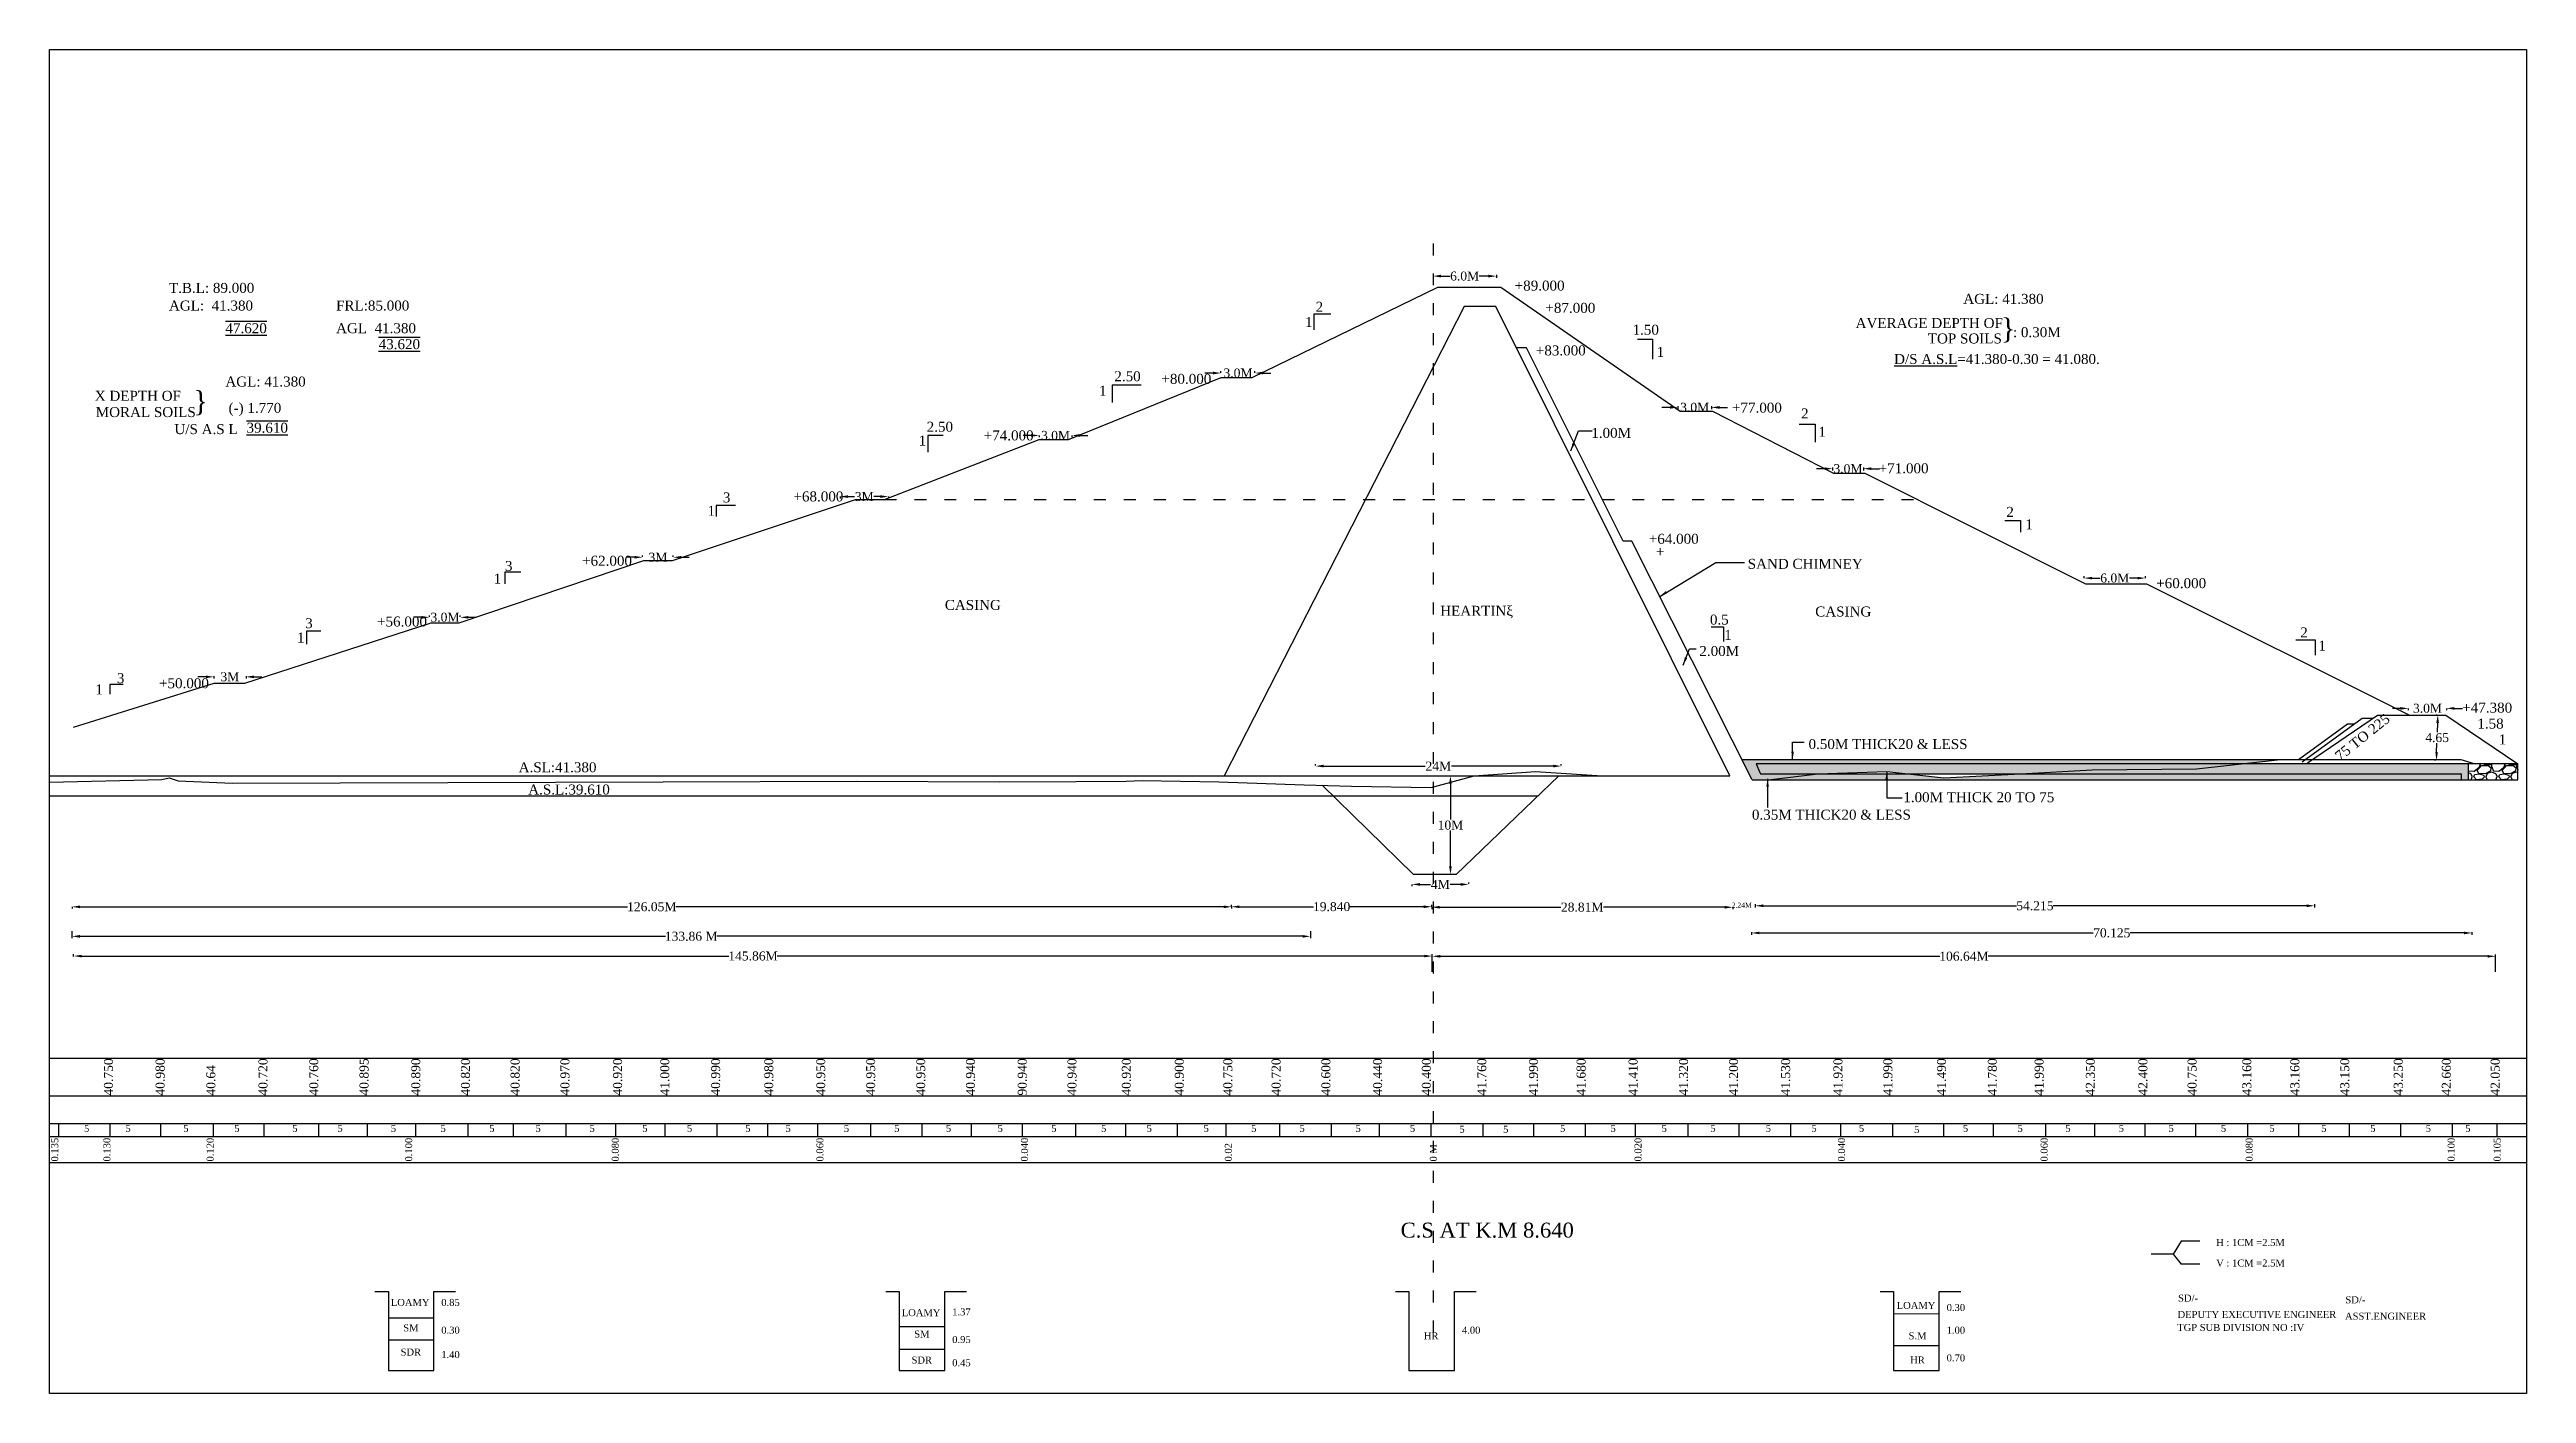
# Model space of a CAD drawing. Header units: metres. Extents: x 3 to 251, y 6 to 140.
import ezdxf

# ---------------------------------------------------------------- set-up
doc = ezdxf.new("R2010")
doc.units = ezdxf.units.M
doc.header["$MEASUREMENT"] = 0
doc.linetypes.add('ACAD_ISO03W100', pattern=[30, 12, -18])
for name, color, linetype in [('DIM', 5, 'Continuous'), ('DOT LINE', 3, 'ACAD_ISO03W100'), ('DWG. LINE', 1, 'Continuous'), ('HATCH', 2, 'Continuous'), ('TEXT', 7, 'Continuous')]:
    doc.layers.add(name, color=color, linetype=linetype)
doc.layers.add('TITLE', color=7, linetype='Continuous', lineweight=30)
doc.styles.get("Standard").update_dxf_attribs({"font": 'TIMES.TTF', "height": 0.9})
doc.dimstyles.get("Standard").update_dxf_attribs({"dimtxt": 0.9, "dimasz": 0.8, "dimexe": 0.18, "dimexo": 0.0625, "dimgap": 0.09, "dimtad": 0, "dimtih": 1, "dimtoh": 1, "dimdec": 1, "dimzin": 0, "dimdsep": 46, "dimtxsty": 'Standard', "dimcen": 0.09, "dimclrd": 5, "dimclre": 5, "dimclrt": 4, "dimadec": 0, "dimazin": 0, "dimtfac": 1, "dimtdec": 1, "dimtofl": 0, "dimtmove": 0, "dimatfit": 3, "dimfxl": 1, "dimtolj": 1, "dimtzin": 0, "dimarcsym": 0})
pattern_1 = [(37.5, (0, 0), (-0.00629934, 0.19268238), [0, -0.152, 0, -0.17, 0, -0.1625]), (7.5, (0, 0), (0.17697767, 0.2822146), [0, -0.082, 0, -0.137, 0, -0.0525]), (327.5, (-0.123, 0), (0.31141419, 0.0005659), [0, -0.05, 0, -0.18, 0, -0.235]), (317.5, (-0.123, 0), (0.30061266, 0.08776756), [0, -0.025, 0, -0.118, 0, -0.135])]
pattern_2 = [(50, (0, 0), (0.7172602, -0.0627521), [0.075, -0.825]), (355, (0, 0), (-0.1387513, 0.7521921), [0.06, -0.66]), (100.4514, (0.0598, -0.0052), (0.5785094, 0.6894395), [0.0637402, -0.7011421]), (46.1842, (0, 0.2), (1.067241, -0.165519), [0.1125, -1.2375]), (96.6356, (0.0889, 0.1862), (0.9346627, 0.974118), [0.0956103, -1.051713]), (351.1842, (0, 0.2), (0.934662, 0.9741186), [0.09, -0.99]), (21, (0.1, 0.15), (0.596907, -0.4026189), [0.075, -0.825]), (326, (0.1, 0.15), (0.2433153, 0.72515), [0.06, -0.66]), (71.4514, (0.14974, 0.11645), (0.8402226, 0.3225305), [0.0637402, -0.7011421]), (37.5, (0, 0), (0.01215986, 0.33289385), [0, -0.652, 0, -0.67, 0, -0.6625]), (7.5, (0, 0), (0.26306954, 0.3944117), [0, -0.382, 0, -0.637, 0, -0.2525]), (327.5, (-0.223, 0), (0.53382244, -0.02255487), [0, -0.25, 0, -0.78, 0, -1.035]), (317.5, (-0.323, 0), (0.5831862, 0.100105), [0, -0.325, 0, -0.518, 0, -0.735])]

msp = doc.modelspace()

# ---------------------------------------------------------------- texts
at = {"layer": 'TEXT'}
for s, height, p in [('T.B.L: 89.000', 1, (14.59, 116.03)), ('+89.000', 1, (149.55, 116.26)), ('AGL:  41.380', 1, (14.59, 114.26)), ('FRL:85.000', 1, (31.35, 114.26)), ('2', 1, (129.59, 114.14)), ('+87.000', 1, (152.63, 114.03)), ('AGL: 41.380', 1, (194.54, 114.93)), ('%%U%%O47.620', 1, (20.25, 111.99)), ('AGL  41.380', 1, (31.35, 111.99)), ('1', 1, (128.53, 112.61)), ('1.50', 1, (161.37, 111.84)), ('AVERAGE DEPTH OF', 1, (183.74, 112.51)), ('TOP SOILS', 1, (190.98, 110.96)), ('}', 2, (198.31, 111.46)), (': 0.30M', 1, (199.52, 111.59)), ('%%U%%O43.620', 1, (35.62, 110.39)), ('+83.000', 1, (151.67, 109.76)), ('1', 1, (163.79, 109.61)), ('%%UD/S A.S.L%%U=41.380-0.30 = 41.080.', 1, (187.6, 108.9)), ('AGL: 41.380', 1, (20.25, 106.64)), ('2.50', 1, (109.4, 107.17)), ('+80.000', 1, (114.12, 106.91)), ('X DEPTH OF', 1, (7.15, 105.21)), ('MORAL SOILS', 1, (7.25, 103.58)), ('}', 2, (17.04, 104.16)), ('(-) 1.770', 1, (20.57, 104)), ('1', 1, (107.86, 105.72)), ('+77.000', 1, (171.34, 104.02)), ('2', 1, (178.27, 103.44)), ('U/S A.S L', 1, (15.14, 101.87)), ('%%U%%O39.610', 1, (22.37, 102.01)), ('2.50', 1, (90.58, 102.11)), ('+74.000', 1, (96.3, 101.24)), ('1.00M', 1, (157.23, 101.49)), ('1', 1, (180, 101.6)), ('1', 1, (89.78, 100.72)), ('+71.000', 1, (186.05, 97.94)), ('1', 1, (68.6, 93.68)), ('3', 1, (70.14, 95.02)), ('+68.000', 1, (77.22, 95.12)), ('2', 1, (198.86, 93.57)), ('1', 1, (200.75, 92.32)), ('+62.000', 1, (56.02, 88.67)), ('+64.000', 1, (163, 90.87)), ('+', 1, (163.71, 89.57)), ('1', 1, (47.16, 86.88)), ('3', 1, (48.29, 88.15)), ('SAND CHIMNEY', 1, (172.92, 88.36)), ('+60.000', 1, (213.89, 86.42)), ('CASING', 1, (92.4, 84.24)), ('HEARTINξ', 1, (142.08, 83.65)), ('CASING', 1, (179.69, 83.58)), ('1', 1, (27.43, 80.97)), ('3', 1, (28.25, 82.41)), ('+56.000', 1, (35.46, 82.58)), ('0.5', 1, (169.13, 82.77)), ('1', 1, (170.56, 81.24)), ('2', 1, (228.33, 81.48)), ('2.00M', 1, (168.07, 79.62)), ('1', 1, (230.16, 80.16)), ('3', 1, (9.36, 76.9)), ('+50.000', 1, (13.59, 76.39)), ('1', 1, (7.2, 75.77)), ('+47.380', 1, (244.58, 73.94)), ('1.58', 1, (246.09, 72.34)), ('0.50M THICK20 & LESS', 1, (179.02, 70.29)), ('1', 1, (248.24, 70.75)), ('A.SL:41.380', 1, (49.66, 67.96)), ('A.S.L:39.610', 1, (50.62, 65.73)), ('1.00M THICK 20 TO 75', 1, (188.52, 64.96)), ('0.35M THICK20 & LESS', 1, (173.34, 63.21)), ('2.24M', 0.5, (171.31, 54.38)), ('5', 0.7, (6.07, 31.9)), ('5', 0.7, (10.22, 31.9)), ('5', 0.7, (16.02, 31.9)), ('5', 0.7, (21.14, 31.9)), ('5', 0.7, (26.95, 31.9)), ('5', 0.7, (31.48, 31.9)), ('5', 0.7, (36.84, 31.9)), ('5', 0.7, (41.82, 31.9)), ('5', 0.7, (46.71, 31.9)), ('5', 0.7, (51.35, 31.9)), ('5', 0.7, (56.76, 31.9)), ('5', 0.7, (62.05, 31.9)), ('5', 0.7, (66.54, 31.9)), ('5', 0.7, (72.38, 31.9)), ('5', 0.7, (76.42, 31.9)), ('5', 0.7, (82.27, 31.9)), ('5', 0.7, (87.32, 31.9)), ('5', 0.7, (92.51, 31.9)), ('5', 0.7, (97.69, 31.9)), ('5', 0.7, (103.07, 31.9)), ('5', 0.7, (108.07, 31.9)), ('5', 0.7, (112.63, 31.9)), ('5', 0.7, (118.35, 31.9)), ('5', 0.7, (123.12, 31.9)), ('5', 0.7, (127.96, 31.9)), ('5', 0.7, (133.58, 31.9)), ('5', 0.7, (139.04, 31.9)), ('5', 0.7, (144, 31.81)), ('5', 0.7, (148.39, 31.81)), ('5', 0.7, (154.1, 31.9)), ('5', 0.7, (159.16, 31.9)), ('5', 0.7, (164.28, 31.9)), ('5', 0.7, (169.17, 31.9)), ('5', 0.7, (174.72, 31.9)), ('5', 0.7, (179.3, 31.9)), ('5', 0.7, (184.07, 31.9)), ('5', 0.7, (189.6, 31.79)), ('5', 0.7, (194.5, 31.9)), ('5', 0.7, (199.97, 31.9)), ('5', 0.7, (204.77, 31.9)), ('5', 0.7, (210.12, 31.9)), ('5', 0.7, (215.12, 31.9)), ('5', 0.7, (220.37, 31.9)), ('5', 0.7, (225.23, 31.9)), ('5', 0.7, (230.43, 31.9)), ('5', 0.7, (235.35, 31.9)), ('5', 0.7, (240.91, 31.9)), ('5', 0.7, (244.88, 31.9)), ('C.S AT K.M 8.640', 1.5, (138.11, 21.3)), ('H : 1CM =2.5M', 0.7, (219.9, 20.46)), ('V : 1CM =2.5M', 0.7, (219.9, 18.4)), ('LOAMY', 0.7, (36.84, 14.45)), ('0.85', 0.7, (41.9, 14.45)), ('SD/-', 0.7, (216.08, 14.88)), ('SD/-', 0.7, (232.86, 14.71)), ('SM', 0.7, (38.09, 11.9)), ('LOAMY', 0.7, (88.08, 13.42)), ('1.37', 0.7, (93.14, 13.5)), ('LOAMY', 0.7, (187.86, 14.15)), ('0.30', 0.7, (192.87, 13.94)), ('TGP SUB DIVISION NO :IV', 0.7, (215.99, 11.94)), ('DEPUTY EXECUTIVE ENGINEER', 0.7, (216.03, 13.24)), ('ASST.ENGINEER', 0.7, (232.82, 13.07)), ('SDR', 0.7, (37.82, 9.47)), ('0.30', 0.7, (41.9, 11.67)), ('SM', 0.7, (89.33, 11.28)), ('0.95', 0.7, (93.14, 10.73)), ('HR', 0.7, (140.44, 11.1)), ('4.00', 0.7, (144.26, 11.67)), ('S.M', 0.7, (189.05, 11.1)), ('1.00', 0.7, (192.87, 11.67)), ('1.40', 0.7, (41.9, 9.22)), ('SDR', 0.7, (89.06, 8.67)), ('0.45', 0.7, (93.14, 8.4)), ('HR', 0.7, (189.21, 8.68)), ('0.70', 0.7, (192.87, 8.89))]:
    msp.add_text(s, height=height, dxfattribs=at).set_placement(p)
for s, height, rotation, p in [('75 TO 225', 1, 38.7023, (232.32, 69.04)), ('40.750', 0.9, 90, (8.97, 35.54)), ('40.980', 0.9, 90, (14.15, 35.54)), ('40.64', 0.9, 90, (19.24, 35.54)), ('40.720', 0.9, 90, (24.47, 35.54)), ('40.760', 0.9, 90, (29.56, 35.54)), ('40.895', 0.9, 90, (34.6, 35.54)), ('40.890', 0.9, 90, (39.79, 35.54)), ('40.820', 0.9, 90, (44.77, 35.54)), ('40.820', 0.9, 90, (49.75, 35.54)), ('40.970', 0.9, 90, (54.75, 35.54)), ('40.920', 0.9, 90, (60.03, 35.54)), ('41.000', 0.9, 90, (64.76, 35.54)), ('40.990', 0.9, 90, (69.86, 35.54)), ('40.980', 0.9, 90, (75.19, 35.54)), ('40.950', 0.9, 90, (80.4, 35.54)), ('40.950', 0.9, 90, (85.41, 35.54)), ('40.950', 0.9, 90, (90.43, 35.54)), ('40.940', 0.9, 90, (95.42, 35.54)), ('90.940', 0.9, 90, (100.61, 35.54)), ('40.940', 0.9, 90, (105.6, 35.54)), ('40.920', 0.9, 90, (111.05, 35.54)), ('40.900', 0.9, 90, (116.36, 35.54)), ('40.750', 0.9, 90, (121.23, 35.54)), ('40.720', 0.9, 90, (126.07, 35.54)), ('40.600', 0.9, 90, (131.06, 35.54)), ('40.440', 0.9, 90, (136.25, 35.54)), ('40.400', 0.9, 90, (141.14, 35.54)), ('41.760', 0.9, 90, (146.7, 35.54)), ('41.990', 0.9, 90, (151.88, 35.54)), ('41.680', 0.9, 90, (156.66, 35.54)), ('41.410', 0.9, 90, (161.87, 35.54)), ('41.320', 0.9, 90, (166.93, 35.54)), ('41.200', 0.9, 90, (171.94, 35.54)), ('41.530', 0.9, 90, (177.17, 35.54)), ('41.920', 0.9, 90, (182.42, 35.54)), ('41.990', 0.9, 90, (187.42, 35.54)), ('41.490', 0.9, 90, (192.8, 35.54)), ('41.780', 0.9, 90, (197.9, 35.54)), ('41.990', 0.9, 90, (202.59, 35.53)), ('42.350', 0.9, 90, (207.73, 35.54)), ('42.400', 0.9, 90, (213, 35.54)), ('40.750', 0.9, 90, (217.93, 35.54)), ('43.160', 0.9, 90, (223.42, 35.54)), ('43.160', 0.9, 90, (228.24, 35.54)), ('43.150', 0.9, 90, (233.24, 35.54)), ('43.250', 0.9, 90, (238.61, 35.54)), ('42.660', 0.9, 90, (243.43, 35.54)), ('42.050', 0.9, 90, (248.33, 35.54)), ('0.135', 0.7, 90, (3.48, 28.93)), ('0.130', 0.7, 90, (8.71, 28.93)), ('0.120', 0.7, 90, (19.07, 28.93)), ('0.100', 0.7, 90, (38.98, 28.93)), ('0.080', 0.7, 90, (59.7, 28.93)), ('0.060', 0.7, 90, (80.22, 28.93)), ('0.040', 0.7, 90, (100.73, 28.93)), ('0.02', 0.7, 90, (121.18, 28.93)), ('0 M', 0.7, 90, (141.74, 28.93)), ('0.020', 0.7, 90, (162.27, 28.93)), ('0.040', 0.7, 90, (182.67, 28.93)), ('0.060', 0.7, 90, (203, 28.93)), ('0.080', 0.7, 90, (223.56, 28.93)), ('0.100', 0.7, 90, (243.82, 28.93)), ('0.105', 0.7, 90, (248.43, 28.93))]:
    msp.add_text(s, height=height, rotation=rotation, dxfattribs=at).set_placement(p)

# ---------------------------------------------------------------- blocks, each defined once
blk = doc.blocks.new('*D2')
at = {"layer": 'Defpoints', "color": 0}
for p in [(141.28, 47.88), (247.92, 49.51), (247.92, 47.88)]:
    blk.add_point(p, dxfattribs=at)
at = {"layer": 'DIM', "color": 5, "lineweight": -2}
for p, q in [((141.28, 47.94), (141.28, 49.69)), ((247.92, 47.94), (247.92, 49.69)), ((142.08, 49.51), (192.19, 49.51)), ((247.12, 49.51), (197.02, 49.51))]:
    blk.add_line(p, q, dxfattribs=at)
at = {"layer": 'DIM', "color": 5}
for points in [[(142.08, 49.64), (142.08, 49.37), (141.28, 49.51)], [(247.12, 49.64), (247.12, 49.37), (247.92, 49.51)]]:
    blk.add_solid(points, dxfattribs=at)
at = {"layer": 'DIM', "color": 4, "insert": (194.6, 49.51), "char_height": 0.9, "attachment_point": 5}
blk.add_mtext('\\A1;106.64M', dxfattribs=at)
blk = doc.blocks.new('*D3')
at = {"layer": 'Defpoints', "color": 0}
for p in [(5.03, 49.53), (5.03, 49.44), (141.28, 49.44)]:
    blk.add_point(p, dxfattribs=at)
at = {"layer": 'DIM', "color": 5, "lineweight": -2}
for p, q in [((5.03, 49.5), (5.03, 49.71)), ((141.28, 49.5), (141.28, 49.71)), ((5.83, 49.53), (70.74, 49.53)), ((140.48, 49.53), (75.57, 49.53))]:
    blk.add_line(p, q, dxfattribs=at)
at = {"layer": 'DIM', "color": 5}
for points in [[(5.83, 49.66), (5.83, 49.4), (5.03, 49.53)], [(140.48, 49.66), (140.48, 49.4), (141.28, 49.53)]]:
    blk.add_solid(points, dxfattribs=at)
at = {"layer": 'DIM', "color": 4, "insert": (73.16, 49.53), "char_height": 0.9, "attachment_point": 5}
blk.add_mtext('\\A1;145.86M', dxfattribs=at)
blk = doc.blocks.new('*D4')
at = {"layer": 'Defpoints', "color": 0}
for p in [(4.86, 52.08), (129.07, 52.08), (129.07, 51.51)]:
    blk.add_point(p, dxfattribs=at)
at = {"layer": 'DIM', "color": 5, "lineweight": -2}
for p, q in [((4.86, 52.02), (4.86, 51.33)), ((5.66, 51.51), (64.38, 51.51)), ((128.27, 51.51), (69.54, 51.51)), ((129.07, 52.02), (129.07, 51.33))]:
    blk.add_line(p, q, dxfattribs=at)
at = {"layer": 'DIM', "color": 5}
for points in [[(5.66, 51.64), (5.66, 51.37), (4.86, 51.51)], [(128.27, 51.64), (128.27, 51.37), (129.07, 51.51)]]:
    blk.add_solid(points, dxfattribs=at)
at = {"layer": 'DIM', "color": 4, "insert": (66.96, 51.51), "char_height": 0.9, "attachment_point": 5}
blk.add_mtext('\\A1;133.86 M', dxfattribs=at)
blk = doc.blocks.new('*D5')
at = {"layer": 'Defpoints', "color": 0}
for p in [(4.87, 54.52), (121.15, 54.52), (121.15, 54.47)]:
    blk.add_point(p, dxfattribs=at)
at = {"layer": 'DIM', "color": 5, "lineweight": -2}
for p, q in [((4.87, 54.46), (4.87, 54.29)), ((5.67, 54.47), (60.59, 54.47)), ((120.35, 54.47), (65.42, 54.47)), ((121.15, 54.46), (121.15, 54.29))]:
    blk.add_line(p, q, dxfattribs=at)
at = {"layer": 'DIM', "color": 5}
for points in [[(5.67, 54.6), (5.67, 54.33), (4.87, 54.47)], [(120.35, 54.6), (120.35, 54.33), (121.15, 54.47)]]:
    blk.add_solid(points, dxfattribs=at)
at = {"layer": 'DIM', "color": 4, "insert": (63.01, 54.47), "char_height": 0.9, "attachment_point": 5}
blk.add_mtext('\\A1;126.05M', dxfattribs=at)
blk = doc.blocks.new('*D6')
at = {"layer": 'Defpoints', "color": 0}
for p in [(121.15, 54.41), (141.23, 54.48), (141.23, 54.41)]:
    blk.add_point(p, dxfattribs=at)
at = {"layer": 'DIM', "color": 5, "lineweight": -2}
for p, q in [((121.15, 54.47), (121.15, 54.66)), ((141.23, 54.47), (141.23, 54.66)), ((121.95, 54.48), (129.37, 54.48)), ((140.43, 54.48), (133, 54.48))]:
    blk.add_line(p, q, dxfattribs=at)
at = {"layer": 'DIM', "color": 5}
for points in [[(121.95, 54.61), (121.95, 54.34), (121.15, 54.48)], [(140.43, 54.61), (140.43, 54.34), (141.23, 54.48)]]:
    blk.add_solid(points, dxfattribs=at)
at = {"layer": 'DIM', "color": 4, "insert": (131.19, 54.48), "char_height": 0.9, "attachment_point": 5}
blk.add_mtext('\\A1;19.840', dxfattribs=at)
blk = doc.blocks.new('*D7')
at = {"layer": 'Defpoints', "color": 0}
for p in [(141.23, 54.5), (171.42, 54.5), (171.42, 54.43)]:
    blk.add_point(p, dxfattribs=at)
at = {"layer": 'DIM', "color": 5, "lineweight": -2}
for p, q in [((141.23, 54.43), (141.23, 54.25)), ((142.03, 54.43), (154.18, 54.43)), ((170.62, 54.43), (158.47, 54.43)), ((171.42, 54.43), (171.42, 54.25))]:
    blk.add_line(p, q, dxfattribs=at)
at = {"layer": 'DIM', "color": 5}
for points in [[(142.03, 54.56), (142.03, 54.29), (141.23, 54.43)], [(170.62, 54.56), (170.62, 54.29), (171.42, 54.43)]]:
    blk.add_solid(points, dxfattribs=at)
at = {"layer": 'DIM', "color": 4, "insert": (156.32, 54.43), "char_height": 0.9, "attachment_point": 5}
blk.add_mtext('\\A1;28.81M', dxfattribs=at)
blk = doc.blocks.new('*D8')
at = {"layer": 'Defpoints', "color": 0}
for p in [(173.68, 54.79), (229.77, 54.79), (229.77, 54.57)]:
    blk.add_point(p, dxfattribs=at)
at = {"layer": 'DIM', "color": 5, "lineweight": -2}
for p, q in [((173.68, 54.73), (173.68, 54.39)), ((229.77, 54.73), (229.77, 54.39)), ((174.48, 54.57), (199.88, 54.57)), ((228.97, 54.57), (203.56, 54.57))]:
    blk.add_line(p, q, dxfattribs=at)
at = {"layer": 'DIM', "color": 5}
for points in [[(174.48, 54.71), (174.48, 54.44), (173.68, 54.57)], [(228.97, 54.71), (228.97, 54.44), (229.77, 54.57)]]:
    blk.add_solid(points, dxfattribs=at)
at = {"layer": 'DIM', "color": 4, "insert": (201.72, 54.57), "char_height": 0.9, "attachment_point": 5}
blk.add_mtext('\\A1;54.215', dxfattribs=at)
blk = doc.blocks.new('*D9')
at = {"layer": 'Defpoints', "color": 0}
for p in [(173.3, 52.01), (245.55, 52.01), (245.55, 51.85)]:
    blk.add_point(p, dxfattribs=at)
at = {"layer": 'DIM', "color": 5, "lineweight": -2}
for p, q in [((173.3, 51.94), (173.3, 51.67)), ((174.1, 51.85), (207.58, 51.85)), ((244.75, 51.85), (211.28, 51.85)), ((245.55, 51.94), (245.55, 51.67))]:
    blk.add_line(p, q, dxfattribs=at)
at = {"layer": 'DIM', "color": 5}
for points in [[(174.1, 51.98), (174.1, 51.71), (173.3, 51.85)], [(244.75, 51.98), (244.75, 51.71), (245.55, 51.85)]]:
    blk.add_solid(points, dxfattribs=at)
at = {"layer": 'DIM', "color": 4, "insert": (209.43, 51.85), "char_height": 0.9, "attachment_point": 5}
blk.add_mtext('\\A1;70.125', dxfattribs=at)
blk = doc.blocks.new('*D10')
at = {"layer": 'Defpoints', "color": 0}
for p in [(129.58, 68.58), (154.21, 68.58), (154.21, 68.58)]:
    blk.add_point(p, dxfattribs=at)
at = {"layer": 'DIM', "color": 5, "lineweight": -2}
for p, q in [((129.58, 68.64), (129.58, 68.76)), ((130.38, 68.58), (140.58, 68.58)), ((153.41, 68.58), (143.21, 68.58)), ((154.21, 68.64), (154.21, 68.76))]:
    blk.add_line(p, q, dxfattribs=at)
at = {"layer": 'DIM', "color": 5}
for points in [[(130.38, 68.72), (130.38, 68.45), (129.58, 68.58)], [(153.41, 68.72), (153.41, 68.45), (154.21, 68.58)]]:
    blk.add_solid(points, dxfattribs=at)
at = {"layer": 'DIM', "color": 4, "insert": (141.89, 68.58), "char_height": 0.9, "attachment_point": 5}
blk.add_mtext('\\A1;24M', dxfattribs=at)
blk = doc.blocks.new('*D11')
at = {"layer": 'Defpoints', "color": 0}
for p in [(139.25, 56.78), (144.94, 56.72), (144.94, 56.72)]:
    blk.add_point(p, dxfattribs=at)
at = {"layer": 'DIM', "color": 5, "lineweight": -2}
for p, q in [((139.25, 56.72), (139.25, 56.54)), ((140.05, 56.72), (141.1, 56.72)), ((144.14, 56.72), (143.08, 56.72)), ((144.94, 56.78), (144.94, 56.9))]:
    blk.add_line(p, q, dxfattribs=at)
at = {"layer": 'DIM', "color": 5}
for points in [[(140.05, 56.85), (140.05, 56.58), (139.25, 56.72)], [(144.14, 56.85), (144.14, 56.58), (144.94, 56.72)]]:
    blk.add_solid(points, dxfattribs=at)
at = {"layer": 'DIM', "color": 4, "insert": (142.09, 56.72), "char_height": 0.9, "attachment_point": 5}
blk.add_mtext('\\A1;4M', dxfattribs=at)
blk = doc.blocks.new('*D12')
at = {"layer": 'Defpoints', "color": 0}
for p in [(62.09, 89.5), (65.16, 89.52), (65.16, 89.5)]:
    blk.add_point(p, dxfattribs=at)
at = {"layer": 'DIM', "color": 5, "lineweight": -2}
for p, q in [((61.29, 89.52), (60.49, 89.52)), ((62.09, 89.57), (62.09, 89.7)), ((65.16, 89.57), (65.16, 89.7)), ((65.96, 89.52), (66.76, 89.52))]:
    blk.add_line(p, q, dxfattribs=at)
at = {"layer": 'DIM', "color": 5}
for points in [[(61.29, 89.65), (61.29, 89.39), (62.09, 89.52)], [(65.96, 89.65), (65.96, 89.39), (65.16, 89.52)]]:
    blk.add_solid(points, dxfattribs=at)
at = {"layer": 'DIM', "color": 4, "insert": (63.63, 89.52), "char_height": 0.9, "attachment_point": 5}
blk.add_mtext('\\A1;3M', dxfattribs=at)
blk = doc.blocks.new('*D13')
at = {"layer": 'Defpoints', "color": 0}
for p in [(81.9, 95.68), (86.74, 95.68), (86.74, 95.6)]:
    blk.add_point(p, dxfattribs=at)
at = {"layer": 'DIM', "color": 5, "lineweight": -2}
for p, q in [((81.9, 95.62), (81.9, 95.42)), ((82.7, 95.6), (83.35, 95.6)), ((85.94, 95.6), (85.29, 95.6)), ((86.74, 95.62), (86.74, 95.42))]:
    blk.add_line(p, q, dxfattribs=at)
at = {"layer": 'DIM', "color": 5}
for points in [[(82.7, 95.74), (82.7, 95.47), (81.9, 95.6)], [(85.94, 95.74), (85.94, 95.47), (86.74, 95.6)]]:
    blk.add_solid(points, dxfattribs=at)
at = {"layer": 'DIM', "color": 4, "insert": (84.32, 95.6), "char_height": 0.9, "attachment_point": 5}
blk.add_mtext('\\A1;3M', dxfattribs=at)
blk = doc.blocks.new('*D14')
at = {"layer": 'Defpoints', "color": 0}
for p in [(101.85, 101.8), (101.85, 101.73), (105.15, 101.8)]:
    blk.add_point(p, dxfattribs=at)
at = {"layer": 'DIM', "color": 5, "lineweight": -2}
for p, q in [((101.05, 101.73), (100.25, 101.73)), ((101.85, 101.74), (101.85, 101.55)), ((105.15, 101.74), (105.15, 101.55)), ((105.95, 101.73), (106.75, 101.73))]:
    blk.add_line(p, q, dxfattribs=at)
at = {"layer": 'DIM', "color": 5}
for points in [[(101.05, 101.87), (101.05, 101.6), (101.85, 101.73)], [(105.95, 101.87), (105.95, 101.6), (105.15, 101.73)]]:
    blk.add_solid(points, dxfattribs=at)
at = {"layer": 'DIM', "color": 4, "insert": (103.5, 101.73), "char_height": 0.9, "attachment_point": 5}
blk.add_mtext('\\A1;3.0M', dxfattribs=at)
blk = doc.blocks.new('*D15')
at = {"layer": 'Defpoints', "color": 0}
for p in [(120.09, 107.96), (123.5, 107.99), (123.5, 107.96)]:
    blk.add_point(p, dxfattribs=at)
at = {"layer": 'DIM', "color": 5, "lineweight": -2}
for p, q in [((119.29, 107.99), (118.49, 107.99)), ((120.09, 108.02), (120.09, 108.17)), ((123.5, 108.02), (123.5, 108.17)), ((124.3, 107.99), (125.1, 107.99))]:
    blk.add_line(p, q, dxfattribs=at)
at = {"layer": 'DIM', "color": 5}
for points in [[(119.29, 108.13), (119.29, 107.86), (120.09, 107.99)], [(124.3, 108.13), (124.3, 107.86), (123.5, 107.99)]]:
    blk.add_solid(points, dxfattribs=at)
at = {"layer": 'DIM', "color": 4, "insert": (121.8, 107.99), "char_height": 0.9, "attachment_point": 5}
blk.add_mtext('\\A1;3.0M', dxfattribs=at)
blk = doc.blocks.new('*D16')
at = {"layer": 'Defpoints', "color": 0}
for p in [(141.36, 117.89), (147.71, 117.89), (147.71, 117.71)]:
    blk.add_point(p, dxfattribs=at)
at = {"layer": 'DIM', "color": 5, "lineweight": -2}
for p, q in [((141.36, 117.83), (141.36, 117.53)), ((142.16, 117.71), (143.06, 117.71)), ((146.91, 117.71), (146, 117.71)), ((147.71, 117.83), (147.71, 117.53))]:
    blk.add_line(p, q, dxfattribs=at)
at = {"layer": 'DIM', "color": 5}
for points in [[(142.16, 117.85), (142.16, 117.58), (141.36, 117.71)], [(146.91, 117.85), (146.91, 117.58), (147.71, 117.71)]]:
    blk.add_solid(points, dxfattribs=at)
at = {"layer": 'DIM', "color": 4, "insert": (144.53, 117.71), "char_height": 0.9, "attachment_point": 5}
blk.add_mtext('\\A1;6.0M', dxfattribs=at)
blk = doc.blocks.new('*D17')
at = {"layer": 'Defpoints', "color": 0}
for p in [(165.91, 104.73), (169.29, 104.73), (169.29, 104.55)]:
    blk.add_point(p, dxfattribs=at)
at = {"layer": 'DIM', "color": 5, "lineweight": -2}
for p, q in [((165.11, 104.55), (164.31, 104.55)), ((165.91, 104.66), (165.91, 104.37)), ((169.29, 104.66), (169.29, 104.37)), ((170.09, 104.55), (170.89, 104.55))]:
    blk.add_line(p, q, dxfattribs=at)
at = {"layer": 'DIM', "color": 5}
for points in [[(165.11, 104.68), (165.11, 104.41), (165.91, 104.55)], [(170.09, 104.68), (170.09, 104.41), (169.29, 104.55)]]:
    blk.add_solid(points, dxfattribs=at)
at = {"layer": 'DIM', "color": 4, "insert": (167.6, 104.55), "char_height": 0.9, "attachment_point": 5}
blk.add_mtext('\\A1;3.0M', dxfattribs=at)
blk = doc.blocks.new('*D18')
at = {"layer": 'Defpoints', "color": 0}
for p in [(181.42, 98.57), (184.53, 98.57), (184.53, 98.4)]:
    blk.add_point(p, dxfattribs=at)
at = {"layer": 'DIM', "color": 5, "lineweight": -2}
for p, q in [((180.62, 98.4), (179.82, 98.4)), ((181.42, 98.51), (181.42, 98.22)), ((184.53, 98.51), (184.53, 98.22)), ((185.33, 98.4), (186.13, 98.4))]:
    blk.add_line(p, q, dxfattribs=at)
at = {"layer": 'DIM', "color": 5}
for points in [[(180.62, 98.54), (180.62, 98.27), (181.42, 98.4)], [(185.33, 98.54), (185.33, 98.27), (184.53, 98.4)]]:
    blk.add_solid(points, dxfattribs=at)
at = {"layer": 'DIM', "color": 4, "insert": (182.97, 98.4), "char_height": 0.9, "attachment_point": 5}
blk.add_mtext('\\A1;3.0M', dxfattribs=at)
blk = doc.blocks.new('*D19')
at = {"layer": 'Defpoints', "color": 0}
for p in [(206.65, 87.36), (212.81, 87.43), (212.81, 87.36)]:
    blk.add_point(p, dxfattribs=at)
at = {"layer": 'DIM', "color": 5, "lineweight": -2}
for p, q in [((206.65, 87.42), (206.65, 87.61)), ((207.45, 87.43), (208.26, 87.43)), ((212.01, 87.43), (211.2, 87.43)), ((212.81, 87.42), (212.81, 87.61))]:
    blk.add_line(p, q, dxfattribs=at)
at = {"layer": 'DIM', "color": 5}
for points in [[(207.45, 87.56), (207.45, 87.3), (206.65, 87.43)], [(212.01, 87.56), (212.01, 87.3), (212.81, 87.43)]]:
    blk.add_solid(points, dxfattribs=at)
at = {"layer": 'DIM', "color": 4, "insert": (209.73, 87.43), "char_height": 0.9, "attachment_point": 5}
blk.add_mtext('\\A1;6.0M', dxfattribs=at)
blk = doc.blocks.new('*D20')
at = {"layer": 'Defpoints', "color": 0}
for p in [(242.13, 73.7), (241.99, 69.16), (241.99, 69.16)]:
    blk.add_point(p, dxfattribs=at)
at = {"layer": 'DIM', "color": 5, "lineweight": -2}
for p, q in [((242.06, 73.7), (241.95, 73.7)), ((242.1, 72.9), (242.07, 71.98)), ((242.01, 69.95), (242.04, 70.88)), ((241.92, 69.16), (241.81, 69.16))]:
    blk.add_line(p, q, dxfattribs=at)
at = {"layer": 'DIM', "color": 5}
for points in [[(241.97, 72.9), (242.24, 72.9), (242.13, 73.7)], [(241.88, 69.96), (242.14, 69.95), (241.99, 69.16)]]:
    blk.add_solid(points, dxfattribs=at)
at = {"layer": 'DIM', "color": 4, "insert": (242.06, 71.43), "char_height": 0.9, "attachment_point": 5}
blk.add_mtext('\\A1;4.65', dxfattribs=at)
blk = doc.blocks.new('*D21')
at = {"layer": 'Defpoints', "color": 0}
for p in [(239.17, 74.43), (243, 74.43), (243, 74.37)]:
    blk.add_point(p, dxfattribs=at)
at = {"layer": 'DIM', "color": 5, "lineweight": -2}
for p, q in [((238.37, 74.37), (237.57, 74.37)), ((239.17, 74.37), (239.17, 74.19)), ((243, 74.37), (243, 74.19)), ((243.8, 74.37), (244.6, 74.37))]:
    blk.add_line(p, q, dxfattribs=at)
at = {"layer": 'DIM', "color": 5}
for points in [[(238.37, 74.5), (238.37, 74.23), (239.17, 74.37)], [(243.8, 74.5), (243.8, 74.23), (243, 74.37)]]:
    blk.add_solid(points, dxfattribs=at)
at = {"layer": 'DIM', "color": 4, "insert": (241.09, 74.37), "char_height": 0.9, "attachment_point": 5}
blk.add_mtext('\\A1;3.0M', dxfattribs=at)
blk = doc.blocks.new('*D22')
at = {"layer": 'Defpoints', "color": 0}
for p in [(143.11, 67.61), (143.11, 57.72), (143.11, 57.72)]:
    blk.add_point(p, dxfattribs=at)
at = {"layer": 'DIM', "color": 5, "lineweight": -2}
for p, q in [((143.17, 67.61), (143.29, 67.61)), ((143.11, 66.81), (143.11, 63.21)), ((143.11, 58.52), (143.11, 62.12)), ((143.04, 57.72), (142.93, 57.72))]:
    blk.add_line(p, q, dxfattribs=at)
at = {"layer": 'DIM', "color": 5}
for points in [[(142.97, 66.81), (143.24, 66.81), (143.11, 67.61)], [(142.97, 58.52), (143.24, 58.52), (143.11, 57.72)]]:
    blk.add_solid(points, dxfattribs=at)
at = {"layer": 'DIM', "color": 4, "insert": (143.11, 62.66), "char_height": 0.9, "attachment_point": 5}
blk.add_mtext('\\A1;10M', dxfattribs=at)
blk = doc.blocks.new('*D23')
at = {"layer": 'Defpoints', "color": 0}
for p in [(19.09, 77.66), (22.32, 77.66), (22.32, 77.53)]:
    blk.add_point(p, dxfattribs=at)
at = {"layer": 'DIM', "color": 5, "lineweight": -2}
for p, q in [((18.29, 77.53), (17.49, 77.53)), ((19.09, 77.6), (19.09, 77.35)), ((22.32, 77.6), (22.32, 77.35)), ((23.12, 77.53), (23.92, 77.53))]:
    blk.add_line(p, q, dxfattribs=at)
at = {"layer": 'DIM', "color": 5}
for points in [[(18.29, 77.66), (18.29, 77.39), (19.09, 77.53)], [(23.12, 77.66), (23.12, 77.39), (22.32, 77.53)]]:
    blk.add_solid(points, dxfattribs=at)
at = {"layer": 'DIM', "color": 4, "insert": (20.7, 77.53), "char_height": 0.9, "attachment_point": 5}
blk.add_mtext('\\A1;3M', dxfattribs=at)
blk = doc.blocks.new('*D24')
at = {"layer": 'Defpoints', "color": 0}
for p in [(40.72, 83.5), (43.81, 83.5), (43.81, 83.5)]:
    blk.add_point(p, dxfattribs=at)
at = {"layer": 'DIM', "color": 5, "lineweight": -2}
for p, q in [((39.92, 83.5), (39.12, 83.5)), ((40.72, 83.56), (40.72, 83.68)), ((43.81, 83.56), (43.81, 83.68)), ((44.61, 83.5), (45.41, 83.5))]:
    blk.add_line(p, q, dxfattribs=at)
at = {"layer": 'DIM', "color": 5}
for points in [[(39.92, 83.63), (39.92, 83.36), (40.72, 83.5)], [(44.61, 83.63), (44.61, 83.36), (43.81, 83.5)]]:
    blk.add_solid(points, dxfattribs=at)
at = {"layer": 'DIM', "color": 4, "insert": (42.27, 83.5), "char_height": 0.9, "attachment_point": 5}
blk.add_mtext('\\A1;3.0M ', dxfattribs=at)

# ---------------------------------------------------------------- dimensions: what is measured, and where the dimension line sits
at = {"layer": 'DIM'}
for base, p1, p2, text, picture, middle in [((147.71, 117.71), (141.36, 117.89), (147.71, 117.89), '6.0M', '*D16', (144.53, 117.71)), ((123.5, 107.99), (120.09, 107.96), (123.5, 107.96), '3.0M', '*D15', (121.8, 107.99)), ((169.29, 104.55), (165.91, 104.73), (169.29, 104.73), '3.0M', '*D17', (167.6, 104.55)), ((101.85, 101.73), (105.15, 101.8), (101.85, 101.8), '3.0M', '*D14', (103.5, 101.73)), ((184.53, 98.4), (181.42, 98.57), (184.53, 98.57), '3.0M', '*D18', (182.97, 98.4)), ((212.81, 87.43), (206.65, 87.36), (212.81, 87.36), '6.0M', '*D19', (209.73, 87.43)), ((22.32, 77.53), (19.09, 77.66), (22.32, 77.66), '3M', '*D23', (20.7, 77.53)), ((154.21, 68.58), (129.58, 68.58), (154.21, 68.58), '24M', '*D10', (141.89, 68.58)), ((144.94, 56.72), (139.25, 56.78), (144.94, 56.72), '4M', '*D11', (142.09, 56.72)), ((121.15, 54.47), (4.87, 54.52), (121.15, 54.52), '126.05M', '*D5', (63.01, 54.47)), ((141.23, 54.48), (121.15, 54.41), (141.23, 54.41), '19.840', '*D6', (131.19, 54.48)), ((171.42, 54.43), (141.23, 54.5), (171.42, 54.5), '28.81M', '*D7', (156.32, 54.43)), ((229.77, 54.57), (173.68, 54.79), (229.77, 54.79), '54.215', '*D8', (201.72, 54.57)), ((129.07, 51.51), (4.86, 52.08), (129.07, 52.08), '133.86 M', '*D4', (66.96, 51.51)), ((245.55, 51.85), (173.3, 52.01), (245.55, 52.01), '70.125', '*D9', (209.43, 51.85)), ((5.03, 49.53), (141.28, 49.44), (5.03, 49.44), '145.86M', '*D3', (73.16, 49.53)), ((247.92, 49.51), (141.28, 47.88), (247.92, 47.88), '106.64M', '*D2', (194.6, 49.51))]:
    dim = msp.add_linear_dim(base=base, p1=p1, p2=p2, text=text, dimstyle='Standard', dxfattribs=at)
    dim.commit()
    dim.dimension.update_dxf_attribs({"geometry": picture, "text_midpoint": middle})
for p1, p2, distance, text, picture, middle in [((81.9, 95.68), (86.74, 95.68), -0.08, '3M', '*D13', (84.32, 95.6)), ((62.09, 89.5), (65.16, 89.5), 0.02, '3M', '*D12', (63.63, 89.52)), ((40.72, 83.5), (43.81, 83.5), 0, '3.0M ', '*D24', (42.27, 83.5)), ((239.17, 74.43), (243, 74.43), -0.07, '3.0M', '*D21', (241.09, 74.37)), ((242.13, 73.7), (241.99, 69.16), 0, '4.65', '*D20', (242.06, 71.43))]:
    dim = msp.add_aligned_dim(p1=p1, p2=p2, distance=distance, text=text, dimstyle='Standard', dxfattribs=at)
    dim.commit()
    dim.dimension.update_dxf_attribs({"geometry": picture, "text_midpoint": middle})
dim = msp.add_linear_dim(base=(143.11, 57.72), p1=(143.11, 67.61), p2=(143.11, 57.72), angle=90, text='10M', dimstyle='Standard', dxfattribs=at)
dim.commit()
dim.dimension.update_dxf_attribs({"geometry": '*D22', "text_midpoint": (143.11, 62.66)})

# ---------------------------------------------------------------- hatches: boundary and pattern name
at = {"layer": 'HATCH'}
h = msp.add_hatch(dxfattribs=at)
h.set_pattern_fill('AR-SAND', color=256, scale=0.1, style=0)
h.set_pattern_definition(pattern_1)
h.paths.add_polyline_path([(226.36, 69.24), (172.35, 69.24), (173.38, 67.21), (175.02, 67.21), (179.95, 67.79), (174.19, 67.79), (174.12, 67.95), (173.76, 68.82), (222.5, 68.82)])
h = msp.add_hatch(dxfattribs=at)
h.set_pattern_fill('AR-CONC', color=256, scale=0.1, style=0)
h.set_pattern_definition(pattern_2)
h.paths.add_polyline_path([(217.93, 68.31), (222.5, 68.82), (173.76, 68.82), (174.12, 67.95), (174.19, 67.79), (179.95, 67.79), (186.87, 68.03), (189.04, 67.79), (200.29, 67.79), (207.47, 68.22)])
h = msp.add_hatch(dxfattribs=at)
h.set_pattern_fill('AR-SAND', color=256, scale=0.1, style=0)
h.set_pattern_definition(pattern_1)
h.paths.add_polyline_path([(244.48, 67.79), (200.29, 67.79), (192.6, 67.41), (189.04, 67.79), (179.95, 67.79), (175.02, 67.21), (244.48, 67.21)])
h = msp.add_hatch(dxfattribs=at)
h.set_pattern_fill('AR-CONC', color=256, scale=0.1, style=0)
h.set_pattern_definition(pattern_2)
h.paths.add_polyline_path([(245.18, 68.82), (222.5, 68.82), (217.93, 68.31), (207.47, 68.22), (200.29, 67.79), (244.48, 67.79), (244.48, 67.21), (245.18, 67.21)])
h = msp.add_hatch(dxfattribs=at)
h.set_pattern_fill('GRAVEL', color=256, scale=2.5, style=0)
h.set_pattern_definition([(228.0128, (1.8, 2.5), (-19.99999558, -22.50000335), [0.33634, -33.29772]), (184.9697, (1.575, 2.25), (30.00000263, 2.499978268), [0.57717, -57.139812]), (132.5104, (1, 2.2), (24.9999768, -27.500021685), [0.40697, -40.29008]), (267.2737, (0.025, 1.575), (2.499990044, 50.00000074), [0.525595, -52.033895]), (292.8337, (0, 1.05), (-12.500024764, 29.99999103), [0.515387, -51.023433]), (357.2737, (0.2, 0.575), (-50.00000074, 2.499990044), [0.525595, -52.033895]), (37.6942, (0.725, 0.55), (-32.500018364, -24.999976013), [0.695072, -68.812123]), (72.2553, (1.275, 0.975), (17.500026907, 54.999990578), [0.65622, -64.965802]), (121.4296, (1.475, 1.6), (-20.000020585, 32.49998759), [0.527375, -52.210183]), (175.2364, (1.2, 2.05), (27.50000237, -2.49997883), [0.60208, -29.501908]), (222.3974, (0.6, 2.1), (-30.000018378, -27.499980205), [0.77862, -77.083438]), (138.8141, (2.5, 1.55), (-17.50000737, 14.99999328), [0.265753, -26.30961]), (171.4692, (2.3, 1.725), (32.49999571, -5.000019775), [0.505593, -50.053778]), (225, (1.8, 1.8), (-3e-16, -2.500001), [0.353552, -3.18198]), (203.1986, (1.625, 2.1), (12.49999933, 5.0000033), [0.190395, -18.849038]), (291.8014, (1.45, 2.025), (-2.4999998, 7.5000007), [0.269257, -13.193655]), (30.9638, (1.55, 1.775), (7.49999506, 5.0000062), [0.437323, -14.140057]), (161.5651, (1.925, 2), (5.000001, -2.499996), [0.316228, -7.589467]), (16.3895, (0, 2.025), (25.000005496, 7.499981775), [0.443, -43.857112]), (70.3462, (0.425, 2.15), (-9.99998812, -27.50000534), [0.371652, -36.79352]), (293.1986, (1.925, 2.5), (-5.0000033, 12.49999933), [0.380788, -18.658645]), (343.6105, (2.075, 2.15), (-25.000005496, 7.499981775), [0.443, -43.857112]), (339.444, (0, 0.475), (-12.5000046, 4.99999), [0.4272, -20.93281]), (294.7751, (0.4, 0.325), (-12.49998047, 27.50000855), [0.357945, -35.436608]), (66.8014, (1.95, 0), (5.0000033, 12.49999933), [0.380788, -18.658645]), (17.354, (2.1, 0.35), (-32.50000505, -9.999986256), [0.419077, -41.48856]), (69.444, (0.725, 0), (-4.99999, -12.5000046), [0.2136, -21.14641]), (101.3099, (1.8, 0), (-2.4999941, 10.0000019), [0.127475, -12.620072]), (165.9638, (1.775, 0.125), (7.5000014, -2.4999951), [0.515387, -9.792375]), (186.009, (1.275, 0.25), (24.99999938, 2.499998294), [0.477625, -47.284807]), (303.6901, (1.55, 1.55), (-2.5000033, 4.9999989), [0.360555, -8.653322]), (353.1572, (1.75, 1.25), (42.499998414, -5.000019995), [0.629485, -62.318907]), (60.9454, (2.375, 1.175), (-10.00000007, -17.50000096), [0.25739, -25.481685]), (90, (2.5, 1.4), (-2.5, 2.5), [0.15, -2.35]), (120.2564, (1.225, 0.325), (9.99998722, -17.50000614), [0.34731, -34.3838]), (48.0128, (1.05, 0.625), (19.99999558, 22.50000335), [0.67268, -32.96138]), (0, (1.5, 1.125), (2.5, 2.5), [0.65, -1.85]), (325.3048, (2.15, 1.125), (-24.99998565, 17.50002152), [0.395285, -39.133185]), (254.0546, (2.475, 0.9), (-2.49999972, -10.0000003), [0.364005, -17.83627]), (207.646, (2.375, 0.55), (-47.49998952, -25.000019283), [0.592662, -58.673685]), (175.4261, (1.85, 0.275), (-32.500001396, 2.499987003), [0.626997, -62.072685])])
h.paths.add_polyline_path([(250.16, 68.82), (245.18, 68.82), (245.18, 67.21), (250.16, 67.21)])

# ---------------------------------------------------------------- linework, layer by layer
at = {"layer": 'DOT LINE', "ltscale": 0.1}
for p, q in [((141.36, 120.99), (141.36, 10.91)), ((86.35, 95.3), (189.96, 95.3))]:
    msp.add_line(p, q, dxfattribs=at)
at = {"layer": 'DWG. LINE'}
for p, q in [((144.48, 114.68), (120.43, 67.61)), ((123.21, 107.54), (141.84, 116.62)), ((141.84, 116.62), (148.16, 116.62)), ((147.65, 114.68), (144.48, 114.68)), ((171.11, 67.61), (147.65, 114.68)), ((148.16, 116.62), (166.15, 104.16)), ((131.1, 113.88), (129.42, 113.88)), ((129.42, 113.88), (129.42, 112.32)), ((150.72, 110.53), (149.72, 110.53)), ((160.42, 91.12), (150.72, 110.53)), ((161.85, 111.38), (163.37, 111.38)), ((163.37, 111.38), (163.37, 109.38)), ((104.79, 101.32), (120.12, 107.54)), ((120.12, 107.54), (123.21, 107.54)), ((112.08, 106.79), (109.17, 106.79)), ((109.17, 106.79), (109.17, 105.05)), ((166.15, 104.16), (169.38, 104.16)), ((169.38, 104.16), (181.51, 97.96)), ((178.09, 102.86), (179.67, 102.86)), ((179.67, 102.86), (179.67, 101.07)), ((86.35, 95.3), (101.87, 101.32)), ((92.22, 101.74), (90.69, 101.74)), ((90.69, 101.74), (90.69, 100.05)), ((101.87, 101.32), (104.79, 101.32)), ((181.51, 97.96), (184.66, 97.96)), ((184.66, 97.96), (206.79, 86.85)), ((65.09, 89.2), (83.43, 95.3)), ((71.39, 94.7), (69.48, 94.7)), ((69.48, 94.7), (69.48, 93.61)), ((83.43, 95.3), (86.35, 95.3)), ((198.72, 93.21), (200.27, 93.21)), ((200.27, 93.21), (200.27, 92.05)), ((161.3, 91.12), (160.42, 91.12)), ((173.38, 67.21), (161.3, 91.12)), ((43.7, 82.95), (62.2, 89.2)), ((49.89, 88.02), (48.29, 88.02)), ((48.29, 88.02), (48.29, 86.84)), ((62.2, 89.2), (65.09, 89.2)), ((206.79, 86.85), (212.91, 86.85)), ((212.91, 86.85), (239.28, 73.7)), ((22.19, 76.88), (40.9, 82.95)), ((29.81, 82.1), (28.39, 82.1)), ((28.39, 82.1), (28.39, 80.8)), ((40.9, 82.95), (43.7, 82.95)), ((169.25, 82.54), (170.48, 82.54)), ((170.48, 82.54), (170.48, 81.06)), ((227.89, 81.25), (229.83, 81.25)), ((229.83, 81.25), (229.83, 79.7)), ((5, 72.49), (19.13, 76.88)), ((10, 76.75), (8.66, 76.75)), ((8.66, 76.75), (8.66, 75.79)), ((19.13, 76.88), (22.19, 76.88)), ((228.14, 69.25), (233.06, 72.82)), ((228.53, 69), (234.53, 73.38)), ((229.07, 68.9), (236.07, 73.7)), ((233.06, 72.82), (233.76, 72.82)), ((234.53, 73.38), (235.67, 73.38)), ((236.07, 73.7), (242.94, 73.7)), ((242.94, 73.7), (250.16, 68.82)), ((2.61, 67.61), (120.43, 67.61)), ((2.61, 66.98), (13.86, 67.22)), ((13.86, 67.22), (14.61, 67.41)), ((14.61, 67.41), (15.5, 67.11)), ((15.5, 67.11), (20.95, 66.88)), ((64.14, 67.01), (83.59, 67.07)), ((83.59, 67.07), (97.84, 67)), ((105.57, 67.03), (110.57, 67.08)), ((110.57, 67.08), (112.19, 67.13)), ((112.19, 67.13), (119.88, 67)), ((120.43, 67.61), (141.39, 67.61)), ((141.18, 66.44), (145.47, 67.6)), ((141.39, 67.61), (171.11, 67.61)), ((153.96, 67.6), (143.67, 57.72)), ((145.47, 67.6), (151.63, 68.04)), ((151.63, 68.04), (158.33, 67.6)), ((172.35, 69.24), (226.55, 69.24)), ((173.38, 67.21), (250.16, 67.21)), ((250.16, 68.82), (173.76, 68.82)), ((173.76, 68.82), (174.12, 67.95)), ((174.12, 67.95), (174.19, 67.79)), ((174.19, 67.79), (244.48, 67.79)), ((175.02, 67.21), (179.95, 67.79)), ((179.95, 67.79), (186.87, 68.03)), ((186.87, 68.03), (192.6, 67.41)), ((192.6, 67.41), (200.29, 67.79)), ((200.29, 67.79), (207.47, 68.22)), ((207.47, 68.22), (217.93, 68.31)), ((217.93, 68.31), (226.36, 69.24)), ((226.36, 69.25), (244.43, 69.25)), ((244.43, 69.25), (245.88, 68.82)), ((244.48, 67.79), (244.48, 67.21)), ((245.18, 68.82), (245.18, 67.21)), ((250.16, 67.21), (250.16, 68.82)), ((2.61, 65.6), (151.88, 65.6)), ((20.95, 66.88), (64.14, 67.01)), ((97.84, 67), (105.57, 67.03)), ((119.88, 67), (128.42, 66.71)), ((128.42, 66.71), (133.2, 66.57)), ((139.39, 57.72), (130.24, 66.66)), ((133.2, 66.57), (141.18, 66.44)), ((143.67, 57.72), (139.39, 57.72)), ((2.61, 39.28), (251.02, 39.28)), ((2.61, 35.51), (251.02, 35.51)), ((2.61, 32.74), (251.02, 32.74)), ((3.52, 32.74), (3.52, 31.43)), ((8.65, 32.74), (8.65, 31.43)), ((13.74, 32.74), (13.74, 31.43)), ((19.01, 32.74), (19.01, 31.43)), ((24.12, 32.74), (24.12, 31.43)), ((29.58, 32.74), (29.58, 31.43)), ((34.47, 32.74), (34.47, 31.43)), ((39.3, 32.74), (39.3, 31.43)), ((44.57, 32.74), (44.57, 31.43)), ((49.12, 32.74), (49.12, 31.43)), ((54.39, 32.74), (54.39, 31.43)), ((59.37, 32.74), (59.37, 31.43)), ((64.32, 32.74), (64.32, 31.43)), ((69.53, 32.74), (69.53, 31.43)), ((74.63, 32.74), (74.63, 31.43)), ((79.64, 32.74), (79.64, 31.43)), ((84.94, 32.74), (84.94, 31.43)), ((90.1, 32.74), (90.1, 31.43)), ((95.04, 32.74), (95.04, 31.43)), ((100.15, 32.74), (100.15, 31.43)), ((105.5, 32.74), (105.5, 31.43)), ((110.51, 32.74), (110.51, 31.43)), ((115.7, 32.74), (115.7, 31.43)), ((120.57, 32.74), (120.57, 31.43)), ((125.97, 32.74), (125.97, 31.43)), ((131.15, 32.74), (131.15, 31.43)), ((135.95, 32.74), (135.95, 31.43)), ((141.14, 32.74), (141.14, 31.43)), ((146.36, 32.74), (146.36, 31.43)), ((151.44, 32.74), (151.44, 31.43)), ((156.63, 32.74), (156.63, 31.43)), ((161.64, 32.74), (161.64, 31.43)), ((166.91, 32.74), (166.91, 31.43)), ((172.03, 32.74), (172.03, 31.43)), ((177.22, 32.74), (177.22, 31.43)), ((182.22, 32.74), (182.22, 31.43)), ((187.43, 32.74), (187.43, 31.43)), ((192.57, 32.74), (192.57, 31.43)), ((197.55, 32.74), (197.55, 31.43)), ((202.79, 32.74), (202.79, 31.43)), ((207.69, 32.74), (207.69, 31.43)), ((212.74, 32.74), (212.74, 31.43)), ((217.84, 32.74), (217.84, 31.43)), ((223.04, 32.74), (223.04, 31.43)), ((228.14, 32.74), (228.14, 31.43)), ((233.25, 32.74), (233.25, 31.43)), ((238.39, 32.74), (238.39, 31.43)), ((243.57, 32.74), (243.57, 31.43)), ((248.03, 32.74), (248.03, 31.43)), ((2.61, 31.43), (251.02, 31.43)), ((2.61, 28.84), (251.02, 28.84)), ((216.38, 20.93), (215.59, 19.63)), ((218.25, 20.93), (216.38, 20.93)), ((215.59, 19.63), (213.37, 19.63)), ((215.59, 19.63), (216.38, 18.64)), ((218.25, 18.64), (216.38, 18.64)), ((35.24, 15.88), (36.5, 15.88)), ((36.5, 15.88), (36.59, 15.88)), ((36.59, 15.88), (36.59, 7.97)), ((41.16, 7.97), (41.16, 15.88)), ((41.16, 15.88), (43.32, 15.88)), ((86.49, 15.88), (87.74, 15.88)), ((87.74, 15.88), (87.83, 15.88)), ((87.83, 15.88), (87.83, 7.97)), ((92.4, 15.88), (94.56, 15.88)), ((92.4, 7.97), (92.4, 15.88)), ((137.6, 15.88), (138.85, 15.88)), ((138.85, 15.88), (138.94, 15.88)), ((138.94, 15.88), (138.94, 7.97)), ((143.51, 15.88), (145.67, 15.88)), ((143.51, 7.97), (143.51, 15.88)), ((186.21, 15.88), (187.46, 15.88)), ((187.46, 15.88), (187.55, 15.88)), ((187.55, 15.88), (187.55, 7.97)), ((192.12, 15.88), (194.28, 15.88)), ((192.12, 7.97), (192.12, 15.88)), ((187.55, 13.66), (192.12, 13.7)), ((87.83, 12.38), (92.4, 12.38)), ((87.83, 10.1), (92.4, 10.1)), ((187.55, 10.48), (192.12, 10.48)), ((36.59, 7.97), (41.16, 7.97)), ((87.83, 7.97), (92.4, 7.97)), ((138.94, 7.97), (143.51, 7.97)), ((187.55, 7.97), (192.12, 7.97))]:
    msp.add_line(p, q, dxfattribs=at)
for points in [[(36.59, 13.25), (41.16, 13.25)], [(36.59, 11.06), (41.16, 11.06)]]:
    msp.add_lwpolyline(points, dxfattribs=at)
at = {"layer": 'TITLE'}
for p, q in [((2.61, 140.43), (251.02, 140.43)), ((2.61, 5.67), (2.61, 140.43)), ((251.02, 140.43), (251.02, 5.67)), ((251.02, 5.67), (2.61, 5.67))]:
    msp.add_line(p, q, dxfattribs=at)

msp.set_redraw_order([(e.dxf.handle, doc.entitydb.next_handle()) for e in msp.query("TEXT MTEXT ATTDEF DIMENSION ARC_DIMENSION")])  # texts and dimensions are drawn at this point

# ---------------------------------------------------------------- leaders
at = {"layer": 'DIM'}
for points in [[(164.09, 85.6), (169.73, 88.98), (172.6, 88.98)], [(166.44, 78.7), (167.07, 80.33), (167.76, 80.33)], [(177.42, 69.24), (177.42, 70.97), (178.58, 70.97)], [(174.91, 67.31), (174.91, 64.44)], [(186.86, 68.03), (186.86, 65.41), (188.4, 65.41)]]:
    msp.add_leader(points, dimstyle='Standard', override={"dimgap": 0.09, "dimtad": 0}, dxfattribs=at)
at = {"layer": 'DWG. LINE'}
msp.add_leader([(155.18, 100.18), (155.94, 102.2), (157.32, 102.2)], dimstyle='Standard', override={"dimgap": 0.09, "dimtad": 0}, dxfattribs=at)

doc.saveas('drawing.dxf')
